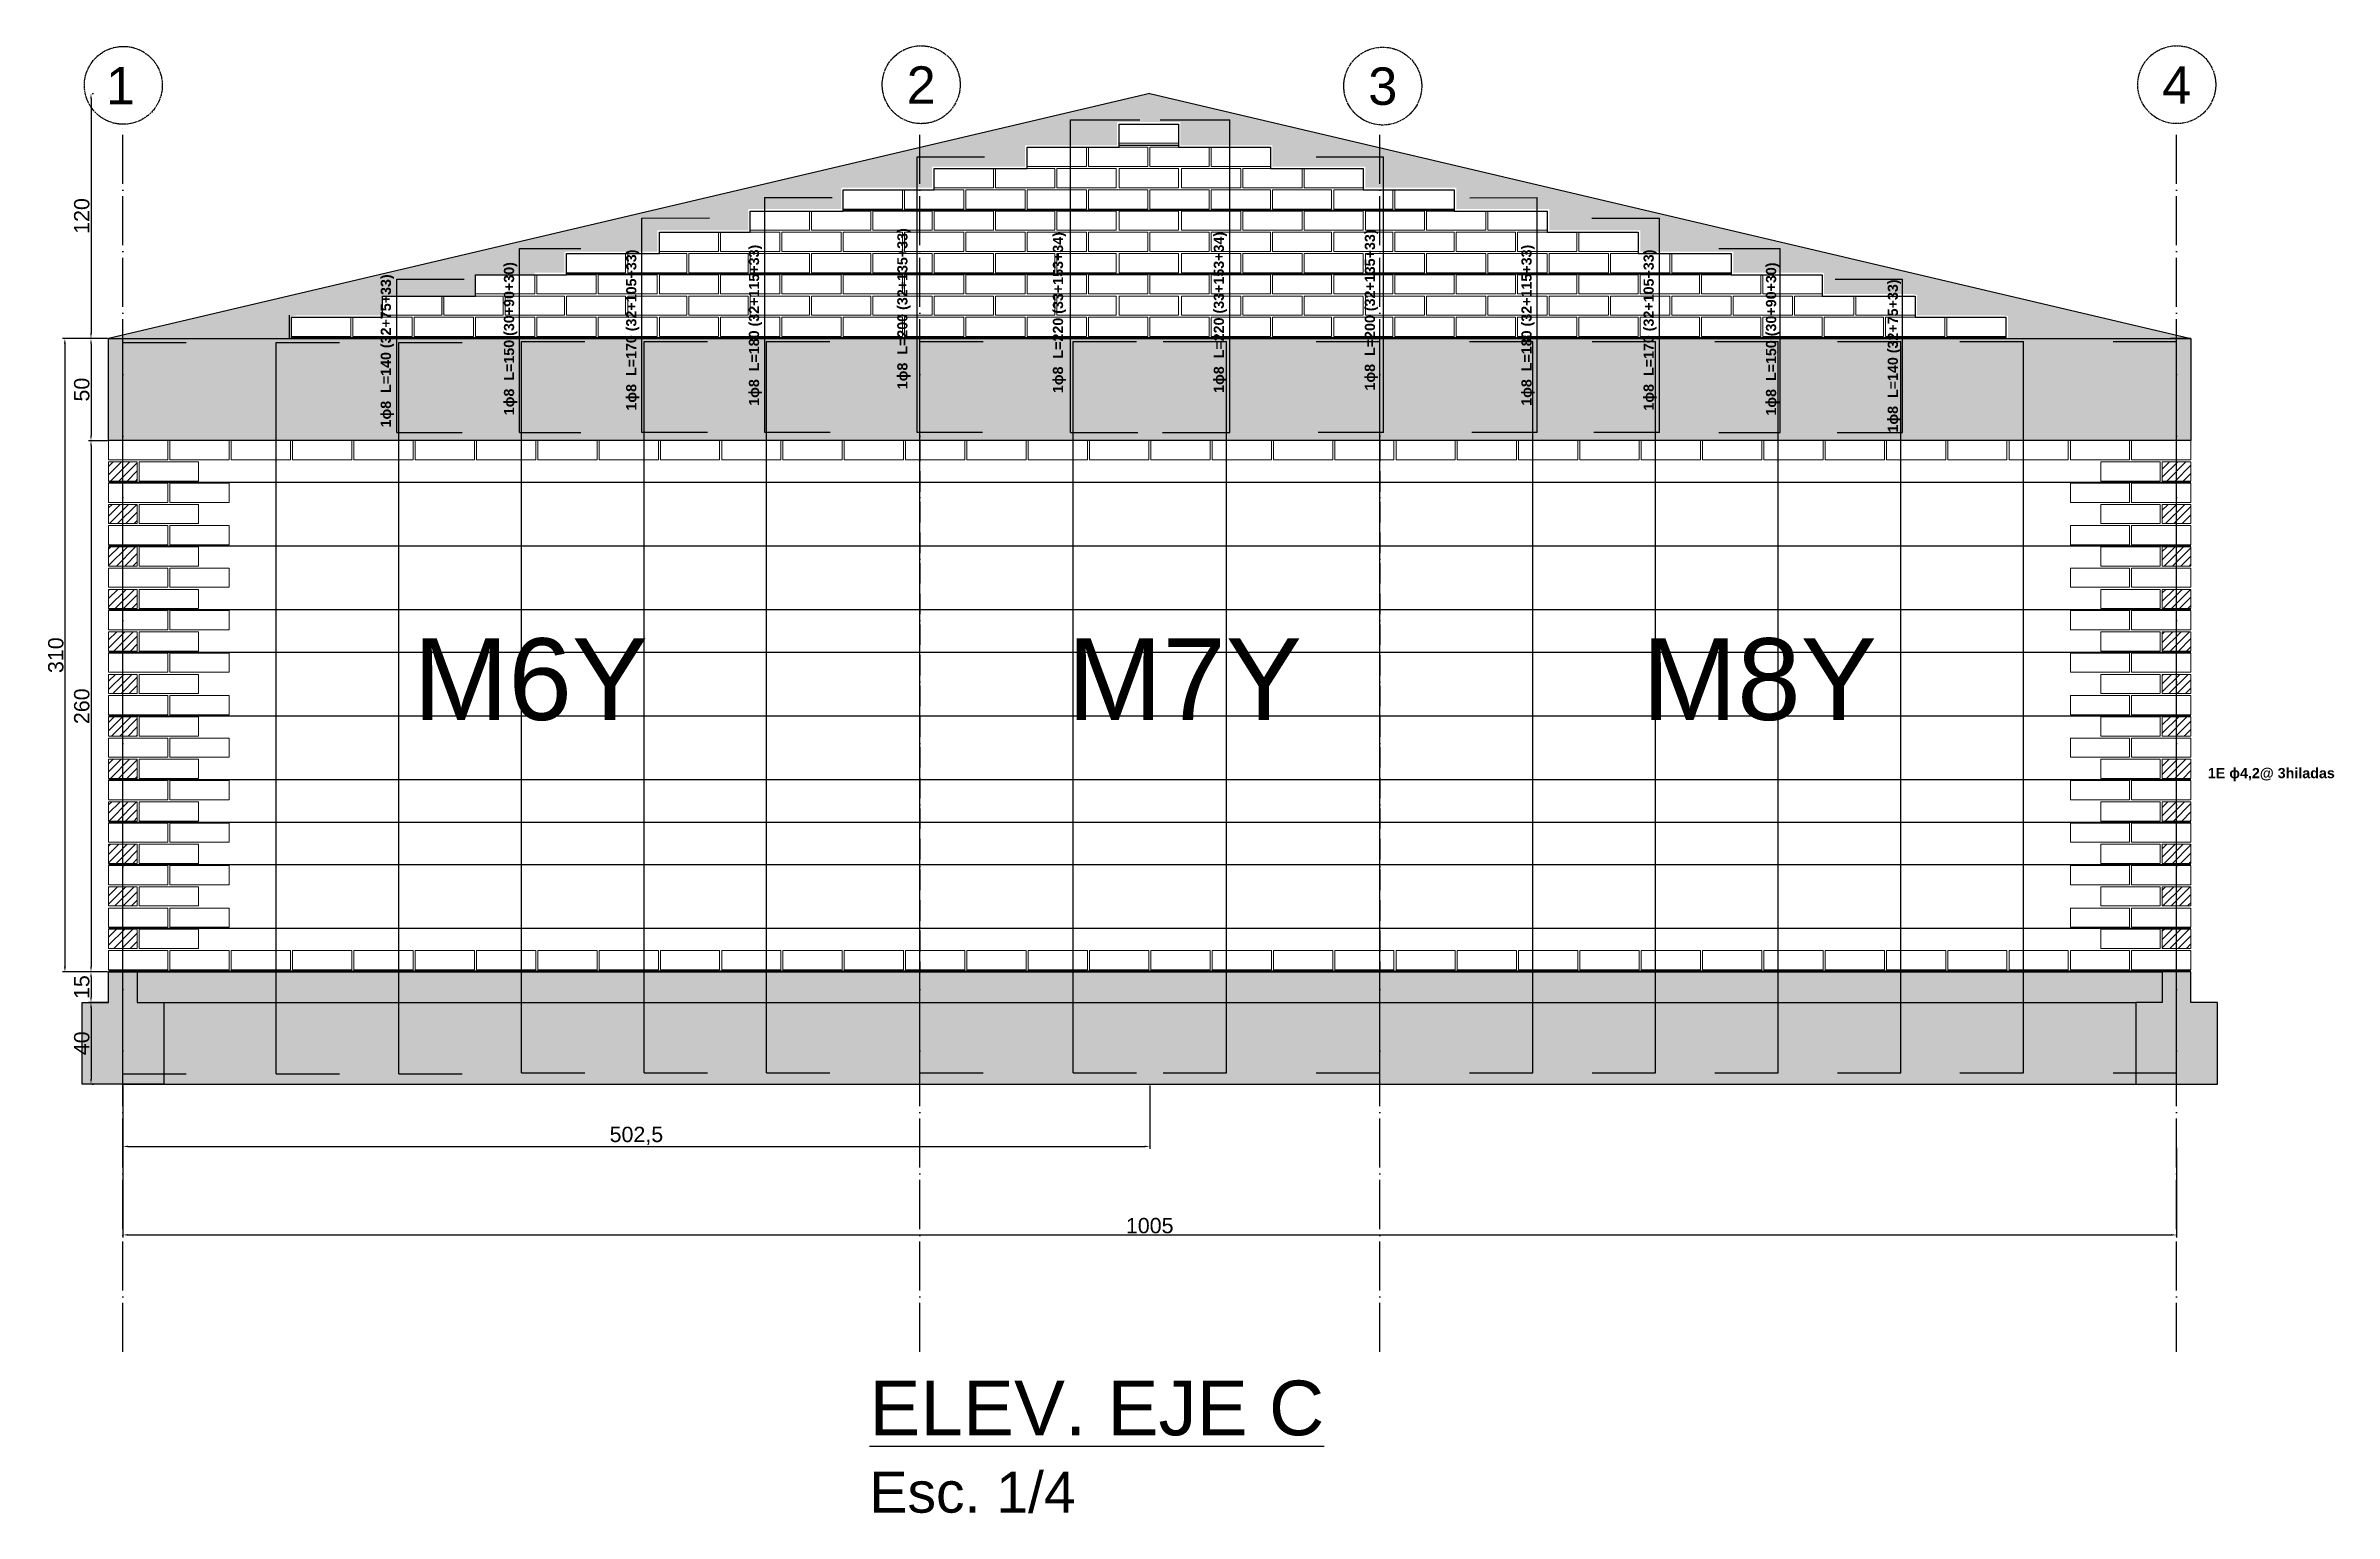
# Model space of a CAD drawing. Header units: centimetres. Extents: x 778 to 15841, y 1585 to 3584.
# Drawn here: x 10846 to 11966, y 2670 to 3388 of the extents above; entities that cross this region are included whole.
import ezdxf

# ---------------------------------------------------------------- set-up
doc = ezdxf.new("R2010")
doc.units = ezdxf.units.CM
doc.linetypes.add('ACAD_ISO04W100', pattern=[30, 24, -3, 0, -3])
doc.linetypes.add('TransientTextAxis', pattern=[0.3, 0.2, -0.1, 0, 0])
doc.layers.get('DEFPOINTS').update_dxf_attribs({"color": 250})
doc.layers.add('armadura horizotal', color=7, linetype='Continuous', lineweight=30, true_color=0xff9eff)
doc.layers.add('Ceramico 1.0', color=7, linetype='Continuous', lineweight=5, true_color=0xc73200)
doc.layers.add('armadura vertical', color=6, linetype='Continuous', lineweight=30)
for name, color, linetype in [('Cadena', 8, 'Continuous'), ('Cotas', 80, 'Continuous'), ('EJES', 8, 'Continuous'), ('Fundaciones', 251, 'Continuous'), ('Texto', 7, 'Continuous'), ('TEXTO-PIERS', 7, 'Continuous')]:
    doc.layers.add(name, color=color, linetype=linetype)
doc.styles.get("Standard").update_dxf_attribs({"font": 'arial.ttf'})
doc.dimstyles.new('ISO-25', dxfattribs={"dimtxt": 7.5, "dimasz": 2.5, "dimexe": 1.25, "dimexo": 0.625, "dimtad": 1, "dimtxsty": 'Standard', "dimcen": 2.5, "dimadec": 0, "dimazin": 0, "dimtfac": 1, "dimtmove": 0, "dimatfit": 3, "dimfxl": 1, "dimarcsym": 0})
pattern_1 = [(50, (5724.99, 47.862), (36.43693, -3.18782), [3.81, -41.91]), (355, (5724.99, 47.862), (-7.04868, 38.21137), [3.048, -33.52812]), (100.45144, (5728.026, 47.596), (29.38825, 35.02355), [3.238, -35.61805]), (46.1842, (5724.99, 58.02), (54.2158, -8.40847), [5.715, -62.865]), (96.6356, (5729.507, 57.32), (47.48083, 49.48522), [4.857, -53.4271]), (351.18415, (5724.99, 58.02), (47.48083, 49.48522), [4.572, -50.29195]), (21, (5730.07, 55.482), (30.32288, -20.45304), [3.81, -41.91]), (326, (5730.07, 55.482), (12.3604, 36.8376), [3.048, -33.528]), (71.45144, (5732.596, 53.778), (42.68328, 16.38455), [3.238, -35.61799]), (37.5, (5724.989, 47.862), (0.61772, 16.911008), [0, -33.1216, 0, -34.036, 0, -33.655]), (7.5, (5724.99, 47.862), (13.363933, 20.036115), [0, -19.4056, 0, -32.3596, 0, -12.827]), (327.5, (5713.661, 47.862), (27.11812, -1.14575), [0, -12.7, 0, -39.624, 0, -52.578]), (317.5, (5708.58, 47.862), (29.62584, 5.0853), [0, -16.51, 0, -26.3144, 0, -37.338])]

msp = doc.modelspace()

# ---------------------------------------------------------------- texts
at = {"layer": 'armadura horizotal', "insert": (11898.08, 3034.69), "char_height": 5, "attachment_point": 1}
msp.add_mtext_dynamic_manual_height_columns('\\pxqc;{\\fArial|b1|i0|c0|p34;1E ϕ4,2@ 3hiladas}', width=73.64638, gutter_width=12.5, heights=[0], dxfattribs=at)
at = {"layer": 'armadura vertical', "char_height": 5, "attachment_point": 1, "rotation": 90}
for s, insert in [('\\pxqc;{\\fArial|b1|i0|c0|p34;1ϕ8  L=200 (32+135+33)}', (11262.46, 3217.549)), ('\\pxqc;{\\fArial|b1|i0|c0|p34;1ϕ8  L=220 (33+153+34)}', (11338.602, 3215.659)), ('\\pxqc;{\\fArial|b1|i0|c0|p34;1ϕ8  L=220 (33+153+34)}', (11417.318, 3215.773)), ('\\pxqc;{\\fArial|b1|i0|c0|p34;1ϕ8  L=200 (32+135+33)}', (11491.259, 3216.937)), ('\\pxqc;{\\fArial|b1|i0|c0|p34;1ϕ8  L=150 (30+90+30)}', (11069.957, 3202.9)), ('\\pxqc;{\\fArial|b1|i0|c0|p34;1ϕ8  L=170 (32+105+33)}', (11129.783, 3207.101)), ('\\pxqc;{\\fArial|b1|i0|c0|p34;1ϕ8  L=180 (32+115+33)}', (11189.841, 3209.45)), ('\\pxqc;{\\fArial|b1|i0|c0|p34;1ϕ8  L=180 (32+115+33)}', (11567.906, 3209.449)), ('\\pxqc;{\\fArial|b1|i0|c0|p34;1ϕ8  L=170 (32+105+33)}', (11627.67, 3207.101)), ('\\pxqc;{\\fArial|b1|i0|c0|p34;1ϕ8  L=150 (30+90+30)}', (11687.565, 3202.714)), ('\\pxqc;{\\fArial|b1|i0|c0|p34;1ϕ8  L=140 (32+75+33)}', (11009.682, 3196.902)), ('\\pxqc;{\\fArial|b1|i0|c0|p34;1ϕ8  L=140 (32+75+33)}', (11747.164, 3194.413))]:
    msp.add_mtext_dynamic_manual_height_columns(s, width=83.91947, gutter_width=12.5, heights=[6.697], dxfattribs=dict(at, insert=insert))
at = {"layer": 'EJES', "char_height": 18.306, "width": 29.18604, "attachment_point": 5}
for s, insert in [('1', (10882.329, 3368.735, 0)), ('2', (11274.176, 3369.013, 0)), ('3', (11500.055, 3368.345, 0)), ('4', (11888.618, 3369.03, 0))]:
    msp.add_mtext(s, dxfattribs=dict(at, insert=insert))
at = {"layer": 'Texto', "insert": (11248.837, 2734.782), "char_height": 26.79303, "attachment_point": 1}
msp.add_mtext_dynamic_manual_height_columns('{\\LELEV. EJE C\\P\\H0.74646x;\\lEsc. 1/4}', width=381.64331, gutter_width=12.5, heights=[0], dxfattribs=at)
at = {"layer": 'TEXTO-PIERS'}
for s, p in [('M6Y', (11025.638, 3058.172)), ('M7Y', (11345.633, 3058.172)), ('M8Y', (11626.947, 3058.172))]:
    msp.add_text(s, height=40, dxfattribs=at).set_placement(p)

# ---------------------------------------------------------------- blocks, each defined once
blk = doc.blocks.new('*D134')
at = {"layer": 'Cotas', "color": 0, "lineweight": -2, "transparency": 16777216}
for p, q in [((10875.9, 3244.9), (10866.6, 3244.9)), ((10867.9, 3242.4), (10867.9, 3197.4)), ((10875.9, 3194.9), (10866.6, 3194.9))]:
    blk.add_line(p, q, dxfattribs=at)
at = {"layer": 'Cotas', "color": 0, "transparency": 16777216}
for points in [[(10867.5, 3242.4), (10868.3, 3242.4), (10867.9, 3244.9)], [(10867.5, 3197.4), (10868.3, 3197.4), (10867.9, 3194.9)]]:
    blk.add_solid(points, dxfattribs=at)
at = {"layer": 'DEFPOINTS', "color": 0, "transparency": 16777216}
for p in [(10876.5, 3244.9), (10867.9, 3194.9), (10876.5, 3194.9)]:
    blk.add_point(p, dxfattribs=at)
at = {"layer": 'Cotas', "color": 0, "transparency": 16777216, "insert": (10863.4, 3219.9), "char_height": 7.5, "attachment_point": 5, "rotation": 90}
blk.add_mtext('50', dxfattribs=at)
blk = doc.blocks.new('*D135')
at = {"layer": 'Cotas', "color": 0, "lineweight": -2, "transparency": 16777216}
for p, q in [((10875.9, 3194.9), (10866.6, 3194.9)), ((10867.9, 3192.4), (10867.9, 2937.4)), ((10875.9, 2934.9), (10866.6, 2934.9))]:
    blk.add_line(p, q, dxfattribs=at)
at = {"layer": 'Cotas', "color": 0, "transparency": 16777216}
for points in [[(10867.5, 3192.4), (10868.3, 3192.4), (10867.9, 3194.9)], [(10867.5, 2937.4), (10868.3, 2937.4), (10867.9, 2934.9)]]:
    blk.add_solid(points, dxfattribs=at)
at = {"layer": 'DEFPOINTS', "color": 0, "transparency": 16777216}
for p in [(10876.5, 3194.9), (10867.9, 2934.9), (10876.5, 2934.9)]:
    blk.add_point(p, dxfattribs=at)
at = {"layer": 'Cotas', "color": 0, "transparency": 16777216, "insert": (10863.4, 3064.9), "char_height": 7.5, "attachment_point": 5, "rotation": 90}
blk.add_mtext('260', dxfattribs=at)
blk = doc.blocks.new('*D136')
at = {"layer": 'Cotas', "color": 0, "lineweight": -2, "transparency": 16777216}
for p, q in [((10875.9, 2934.9), (10866.6, 2934.9)), ((10867.9, 2932.4), (10867.9, 2922.4)), ((10875.9, 2919.9), (10866.6, 2919.9))]:
    blk.add_line(p, q, dxfattribs=at)
at = {"layer": 'Cotas', "color": 0, "transparency": 16777216}
for points in [[(10867.5, 2932.4), (10868.3, 2932.4), (10867.9, 2934.9)], [(10867.5, 2922.4), (10868.3, 2922.4), (10867.9, 2919.9)]]:
    blk.add_solid(points, dxfattribs=at)
at = {"layer": 'DEFPOINTS', "color": 0, "transparency": 16777216}
for p in [(10876.5, 2934.9), (10867.9, 2919.9), (10876.5, 2919.9)]:
    blk.add_point(p, dxfattribs=at)
at = {"layer": 'Cotas', "color": 0, "transparency": 16777216, "insert": (10863.4, 2927.4), "char_height": 7.5, "attachment_point": 5, "rotation": 90}
blk.add_mtext('15', dxfattribs=at)
blk = doc.blocks.new('*D137')
at = {"layer": 'Cotas', "color": 0, "lineweight": -2, "transparency": 16777216}
for p, q in [((10867.9, 2917.4), (10867.9, 2882.4)), ((10868.5, 2919.9), (10869.1, 2919.9)), ((10868.5, 2879.9), (10869.1, 2879.9))]:
    blk.add_line(p, q, dxfattribs=at)
at = {"layer": 'Cotas', "color": 0, "transparency": 16777216}
for points in [[(10867.5, 2917.4), (10868.3, 2917.4), (10867.9, 2919.9)], [(10867.5, 2882.4), (10868.3, 2882.4), (10867.9, 2879.9)]]:
    blk.add_solid(points, dxfattribs=at)
at = {"layer": 'DEFPOINTS', "color": 0, "transparency": 16777216}
for p in [(10867.9, 2919.9), (10867.9, 2879.9), (10867.9, 2879.9)]:
    blk.add_point(p, dxfattribs=at)
at = {"layer": 'Cotas', "color": 0, "transparency": 16777216, "insert": (10863.4, 2899.9), "char_height": 7.5, "attachment_point": 5, "rotation": 90}
blk.add_mtext('40', dxfattribs=at)
blk = doc.blocks.new('*D138')
at = {"layer": 'Cotas', "color": 0, "lineweight": -2, "transparency": 16777216}
for p, q in [((10867.3, 3244.9), (10853.9, 3244.9)), ((10855.1, 3242.4), (10855.1, 2937.4)), ((10867.3, 2934.9), (10853.9, 2934.9))]:
    blk.add_line(p, q, dxfattribs=at)
at = {"layer": 'Cotas', "color": 0, "transparency": 16777216}
for points in [[(10854.7, 3242.4), (10855.6, 3242.4), (10855.1, 3244.9)], [(10854.7, 2937.4), (10855.6, 2937.4), (10855.1, 2934.9)]]:
    blk.add_solid(points, dxfattribs=at)
at = {"layer": 'DEFPOINTS', "color": 0, "transparency": 16777216}
for p in [(10867.9, 3244.9), (10855.1, 2934.9), (10867.9, 2934.9)]:
    blk.add_point(p, dxfattribs=at)
at = {"layer": 'Cotas', "color": 0, "transparency": 16777216, "insert": (10850.7, 3089.9), "char_height": 7.5, "attachment_point": 5, "rotation": 90}
blk.add_mtext('310', dxfattribs=at)
blk = doc.blocks.new('*D139')
at = {"layer": 'Cotas', "color": 0, "lineweight": -2, "transparency": 16777216}
for p, q in [((10867.9, 3362.4), (10867.9, 3247.4)), ((10868.5, 3364.9), (10869.1, 3364.9)), ((10875.9, 3244.9), (10866.6, 3244.9))]:
    blk.add_line(p, q, dxfattribs=at)
at = {"layer": 'Cotas', "color": 0, "transparency": 16777216}
for points in [[(10867.5, 3362.4), (10868.3, 3362.4), (10867.9, 3364.9)], [(10867.5, 3247.4), (10868.3, 3247.4), (10867.9, 3244.9)]]:
    blk.add_solid(points, dxfattribs=at)
at = {"layer": 'DEFPOINTS', "color": 0, "transparency": 16777216}
for p in [(10867.9, 3364.9), (10867.9, 3244.9), (10876.5, 3244.9)]:
    blk.add_point(p, dxfattribs=at)
at = {"layer": 'Cotas', "color": 0, "transparency": 16777216, "insert": (10863.4, 3304.9), "char_height": 7.5, "attachment_point": 5, "rotation": 90}
blk.add_mtext('120', dxfattribs=at)
blk = doc.blocks.new('*D140')
at = {"layer": 'Cotas', "color": 0, "lineweight": -2, "transparency": 16777216}
for p, q in [((10883.5, 2879.3), (10883.5, 2848.2)), ((11386, 2879.3), (11386, 2848.2)), ((10886, 2849.4), (11383.5, 2849.4))]:
    blk.add_line(p, q, dxfattribs=at)
at = {"layer": 'Cotas', "color": 0, "transparency": 16777216}
for points in [[(10886, 2849.8), (10886, 2849), (10883.5, 2849.4)], [(11383.5, 2849.8), (11383.5, 2849), (11386, 2849.4)]]:
    blk.add_solid(points, dxfattribs=at)
at = {"layer": 'DEFPOINTS', "color": 0, "transparency": 16777216}
for p in [(10883.5, 2879.9), (11386, 2879.9), (11386, 2849.4)]:
    blk.add_point(p, dxfattribs=at)
at = {"layer": 'Cotas', "color": 0, "transparency": 16777216, "insert": (11134.8, 2854.6), "char_height": 7.5, "attachment_point": 5}
blk.add_mtext('502,5', dxfattribs=at)
blk = doc.blocks.new('*D141')
at = {"layer": 'Cotas', "color": 0, "lineweight": -2, "transparency": 16777216}
for p, q in [((10883.5, 2848.8), (10883.5, 2804.8)), ((11888.5, 2848.8), (11888.5, 2804.8)), ((10886, 2806.1), (11886, 2806.1))]:
    blk.add_line(p, q, dxfattribs=at)
at = {"layer": 'Cotas', "color": 0, "transparency": 16777216}
for points in [[(10886, 2806.5), (10886, 2805.7), (10883.5, 2806.1)], [(11886, 2806.5), (11886, 2805.7), (11888.5, 2806.1)]]:
    blk.add_solid(points, dxfattribs=at)
at = {"layer": 'DEFPOINTS', "color": 0, "transparency": 16777216}
for p in [(10883.5, 2849.4), (11888.5, 2849.4), (11888.5, 2806.1)]:
    blk.add_point(p, dxfattribs=at)
at = {"layer": 'Cotas', "color": 0, "transparency": 16777216, "insert": (11386, 2810.6), "char_height": 7.5, "attachment_point": 5}
blk.add_mtext('1005', dxfattribs=at)

# ---------------------------------------------------------------- dimensions: what is measured, and where the dimension line sits
at = {"layer": 'Cotas'}
for base, p1, p2, picture, middle in [((10867.89, 3244.917), (10867.89, 3364.917), (10876.541, 3244.917), '*D139', (10863.436, 3304.917)), ((10855.143, 2934.917), (10867.89, 3244.917), (10867.89, 2934.917), '*D138', (10850.686, 3089.917)), ((10867.89, 3194.917), (10876.541, 3244.917), (10876.541, 3194.917), '*D134', (10863.436, 3219.917)), ((10867.89, 2934.917), (10876.541, 3194.917), (10876.541, 2934.917), '*D135', (10863.436, 3064.917)), ((10867.89, 2919.917), (10876.541, 2934.917), (10876.541, 2919.917), '*D136', (10863.436, 2927.417)), ((10867.89, 2879.917), (10867.89, 2919.917), (10867.89, 2879.917), '*D137', (10863.436, 2899.917))]:
    dim = msp.add_linear_dim(base=base, p1=p1, p2=p2, angle=90, dimstyle='ISO-25', dxfattribs=at)
    dim.commit()
    dim.dimension.update_dxf_attribs({"geometry": picture, "text_midpoint": middle})
for base, p1, p2, picture, middle in [((11386.041, 2849.424), (10883.541, 2879.917), (11386.041, 2879.917), '*D140', (11134.791, 2854.556)), ((11888.541, 2806.099), (10883.541, 2849.424), (11888.541, 2849.424), '*D141', (11386.041, 2810.554))]:
    dim = msp.add_linear_dim(base=base, p1=p1, p2=p2, dimstyle='ISO-25', dxfattribs=at)
    dim.commit()
    dim.dimension.update_dxf_attribs({"geometry": picture, "text_midpoint": middle})

# ---------------------------------------------------------------- hatches: boundary and pattern name
at = {"layer": 'Cadena'}
h = msp.add_hatch(dxfattribs=at)
h.set_pattern_fill('AR-CONC', color=256, scale=0.2)
h.set_pattern_definition(pattern_1)
h.paths.add_polyline_path([(11386.041, 3354.643), (11851.921, 3244.917), (11895.541, 3244.917), (11386.041, 3364.917), (10876.541, 3244.917), (10886.541, 3244.917), (10920.161, 3244.917)])
h = msp.add_hatch(dxfattribs=at)
h.set_pattern_fill('AR-CONC', color=256, scale=0.2)
h.paths.add_polyline_path([(10965.041, 3256.317), (10966.041, 3256.317), (10980.541, 3256.317), (10995.041, 3256.317), (10996.041, 3256.317), (11010.541, 3256.317), (11010.541, 3265.717), (11039.541, 3265.717), (11039.541, 3256.317), (11040.541, 3256.317), (11040.541, 3265.717), (11056.041, 3265.717), (11056.041, 3276.117), (11085.041, 3276.117), (11085.041, 3277.117), (11086.041, 3277.117), (11099.541, 3277.117), (11099.541, 3277.117), (11099.541, 3281.668), (11099.541, 3286.517), (11099.541, 3287.517), (11100.541, 3287.517), (11115.041, 3287.517), (11129.541, 3287.517), (11130.541, 3287.517), (11145.041, 3287.517), (11145.041, 3292.068), (11145.041, 3296.917), (11145.041, 3297.917), (11146.041, 3297.917), (11160.541, 3297.917), (11175.041, 3297.917), (11176.041, 3297.917), (11189.541, 3297.917), (11189.541, 3302.468), (11189.541, 3307.317), (11189.541, 3308.317), (11190.541, 3308.317), (11205.041, 3308.317), (11219.541, 3308.317), (11220.541, 3308.317), (11235.041, 3308.317), (11235.041, 3308.317), (11235.041, 3312.868), (11235.041, 3317.717), (11235.041, 3318.717), (11236.041, 3318.717), (11250.541, 3318.717), (11265.041, 3318.717), (11265.041, 3318.717), (11266.041, 3318.717), (11273.541, 3318.717), (11273.541, 3338.42), (10876.541, 3244.917), (10965.041, 3244.917)])
h.paths.add_polyline_path([(11325.041, 3333.668), (11325.041, 3338.517), (11325.041, 3339.517), (11326.041, 3339.517), (11340.541, 3339.517), (11355.041, 3339.517), (11355.041, 3339.517), (11356.041, 3339.517), (11370.041, 3339.517), (11370.041, 3340.517), (11370.041, 3345.068), (11370.041, 3349.917), (11370.041, 3350.917), (11371.041, 3350.917), (11385.541, 3350.917), (11400.041, 3350.917), (11401.041, 3350.917), (11401.041, 3349.917), (11401.041, 3345.217), (11401.041, 3340.517), (11401.041, 3339.517), (11415.041, 3339.517), (11416.041, 3339.517), (11430.541, 3339.517), (11445.041, 3339.517), (11446.041, 3339.517), (11446.041, 3338.517), (11446.041, 3333.668), (11446.041, 3329.117), (11460.541, 3329.117), (11461.541, 3329.117), (11476.041, 3329.117), (11490.541, 3329.117), (11491.541, 3329.117), (11491.541, 3328.117), (11491.541, 3323.268), (11491.541, 3318.717), (11498.541, 3318.717), (11498.541, 3338.42), (11386.041, 3364.917), (11273.541, 3338.42), (11273.541, 3318.717), (11279.541, 3318.717), (11279.541, 3318.717), (11279.541, 3323.268), (11279.541, 3328.117), (11279.541, 3329.117), (11280.541, 3329.117), (11295.041, 3329.117), (11309.541, 3329.117), (11310.541, 3329.117), (11325.041, 3329.117)])
h.paths.add_polyline_path([(11498.541, 3338.42), (11498.541, 3318.717), (11505.041, 3318.717), (11506.041, 3318.717), (11520.541, 3318.717), (11535.041, 3318.717), (11536.041, 3318.717), (11536.041, 3317.717), (11536.041, 3312.868), (11536.041, 3308.317), (11550.541, 3308.317), (11551.541, 3308.317), (11566.041, 3308.317), (11580.541, 3308.317), (11581.541, 3308.317), (11581.541, 3307.317), (11581.541, 3302.468), (11581.541, 3297.917), (11595.041, 3297.917), (11596.041, 3297.917), (11610.542, 3297.917), (11625.042, 3297.917), (11626.042, 3297.917), (11626.042, 3296.917), (11626.042, 3292.068), (11626.042, 3287.517), (11640.541, 3287.517), (11641.541, 3287.517), (11656.041, 3287.517), (11670.541, 3287.517), (11671.541, 3287.517), (11671.541, 3286.517), (11671.541, 3281.668), (11671.541, 3277.117), (11685.041, 3277.117), (11686.042, 3277.117), (11700.542, 3277.117), (11715.042, 3277.117), (11716.042, 3277.117), (11716.042, 3276.117), (11716.042, 3271.268), (11716.042, 3266.717), (11716.042, 3266.717), (11730.542, 3266.717), (11730.542, 3266.717), (11731.542, 3266.717), (11746.042, 3266.717), (11760.542, 3266.717), (11761.542, 3266.717), (11761.542, 3265.717), (11761.542, 3260.868), (11761.542, 3256.317), (11775.042, 3256.317), (11776.042, 3256.317), (11790.542, 3256.317), (11805.042, 3256.317), (11806.042, 3256.317), (11806.042, 3255.317), (11806.042, 3250.468), (11806.042, 3245.917), (11806.042, 3244.917), (11895.541, 3244.917)])
h = msp.add_hatch(dxfattribs=at)
h.set_pattern_fill('AR-CONC', color=256, scale=0.2)
h.set_pattern_definition(pattern_1)
h.paths.add_polyline_path([(11895.541, 3244.917), (10876.541, 3244.917), (10876.541, 3194.917), (10892.041, 3194.917), (10892.041, 3194.917), (10921.041, 3194.917), (10922.041, 3194.917), (10922.041, 3194.917), (10951.041, 3194.917), (11895.541, 3194.917)])
at = {"layer": 'Ceramico 1.0'}
h = msp.add_hatch(dxfattribs=at)
h.set_pattern_fill('ANSI31', color=256, scale=0.9)
h.paths.add_polyline_path([(10890.541, 3184.517), (10876.541, 3184.517), (10876.541, 3175.117), (10890.541, 3175.117)])
h.paths.add_polyline_path([(10890.541, 3163.717), (10876.541, 3163.717), (10876.541, 3154.317), (10876.541, 3154.317), (10890.541, 3154.317)])
h.paths.add_polyline_path([(10890.541, 3142.917), (10876.541, 3142.917), (10876.541, 3133.517), (10890.541, 3133.517)])
h.paths.add_polyline_path([(10890.541, 3122.117), (10876.541, 3122.117), (10876.541, 3112.717), (10890.541, 3112.717)])
h.paths.add_polyline_path([(10890.541, 3101.317), (10876.541, 3101.317), (10876.541, 3091.917), (10890.541, 3091.917)])
h.paths.add_polyline_path([(10890.541, 3080.517), (10876.541, 3080.517), (10876.541, 3071.117), (10890.541, 3071.117)])
h.paths.add_polyline_path([(10890.541, 3059.717), (10876.541, 3059.717), (10876.541, 3050.317), (10890.541, 3050.317)])
h.paths.add_polyline_path([(10890.541, 3038.917), (10876.541, 3038.917), (10876.541, 3029.517), (10890.541, 3029.517)])
h.paths.add_polyline_path([(10890.541, 3018.117), (10876.541, 3018.117), (10876.541, 3008.717), (10890.541, 3008.717)])
h.paths.add_polyline_path([(10890.541, 2997.317), (10876.541, 2997.317), (10876.541, 2987.917), (10890.541, 2987.917)])
h.paths.add_polyline_path([(10890.541, 2976.517), (10876.541, 2976.517), (10876.541, 2967.117), (10890.541, 2967.117)])
h.paths.add_polyline_path([(10890.541, 2955.717), (10876.541, 2955.717), (10876.541, 2946.317), (10890.541, 2946.317)])
h = msp.add_hatch(dxfattribs=at)
h.set_pattern_fill('ANSI31', color=256, scale=0.9)
h.paths.add_polyline_path([(11895.541, 3184.517), (11881.541, 3184.517), (11881.541, 3175.117), (11895.541, 3175.117)])
h.paths.add_polyline_path([(11895.541, 3163.717), (11881.541, 3163.717), (11881.541, 3154.317), (11895.541, 3154.317)])
h.paths.add_polyline_path([(11895.541, 3142.917), (11881.541, 3142.917), (11881.541, 3133.517), (11895.541, 3133.517)])
h.paths.add_polyline_path([(11895.541, 3122.117), (11881.541, 3122.117), (11881.541, 3112.717), (11895.541, 3112.717)])
h.paths.add_polyline_path([(11895.541, 3101.317), (11881.541, 3101.317), (11881.541, 3091.917), (11895.541, 3091.917)])
h.paths.add_polyline_path([(11895.541, 3080.517), (11881.541, 3080.517), (11881.541, 3071.117), (11895.541, 3071.117)])
h.paths.add_polyline_path([(11895.541, 3059.717), (11881.541, 3059.717), (11881.541, 3050.317), (11895.541, 3050.317)])
h.paths.add_polyline_path([(11895.541, 3038.917), (11881.541, 3038.917), (11881.541, 3029.517), (11895.541, 3029.517)])
h.paths.add_polyline_path([(11895.541, 3018.117), (11881.541, 3018.117), (11881.541, 3008.717), (11895.541, 3008.717)])
h.paths.add_polyline_path([(11895.541, 2997.317), (11881.541, 2997.317), (11881.541, 2987.917), (11895.541, 2987.917)])
h.paths.add_polyline_path([(11895.541, 2976.517), (11881.541, 2976.517), (11881.541, 2967.117), (11895.541, 2967.117)])
h.paths.add_polyline_path([(11895.541, 2955.717), (11881.541, 2955.717), (11881.541, 2946.317), (11895.541, 2946.317)])
at = {"layer": 'Fundaciones'}
h = msp.add_hatch(dxfattribs=at)
h.set_pattern_fill('AR-CONC', color=256, scale=0.2)
h.set_pattern_definition(pattern_1)
h.paths.add_polyline_path([(11868.541, 2919.917), (10903.541, 2919.917), (10903.541, 2879.917), (11868.541, 2879.917)])
h.paths.add_polyline_path([(10903.541, 2919.917), (10890.541, 2919.917), (10890.541, 2934.917), (10876.541, 2934.917), (10876.541, 2919.917), (10863.541, 2919.917), (10863.541, 2879.917), (10883.541, 2879.917), (10903.541, 2879.917)])
h.paths.add_polyline_path([(11908.541, 2919.917), (11895.541, 2919.917), (11895.541, 2934.917), (11881.541, 2934.917), (11881.541, 2919.917), (11868.541, 2919.917), (11868.541, 2879.917), (11888.541, 2879.917), (11908.541, 2879.917)])
h.paths.add_polyline_path([(11881.541, 2934.917), (10890.541, 2934.917), (10890.541, 2919.917), (10903.541, 2919.917), (11868.541, 2919.917), (11881.541, 2919.917)])

# ---------------------------------------------------------------- linework, layer by layer
at = {"layer": 'armadura horizotal'}
for p, q in [((11371.041, 3339.517), (11400.041, 3339.517)), ((11236.041, 3307.817), (11535.041, 3307.817)), ((11100.541, 3276.617), (11670.541, 3276.617)), ((10966.041, 3245.417), (11805.042, 3245.417)), ((10876.541, 3174.617), (11895.541, 3174.63)), ((10876.541, 3143.417), (11895.541, 3143.43)), ((10876.541, 3112.217), (11895.541, 3112.23)), ((10876.541, 3091.417), (11895.541, 3091.43)), ((10876.541, 3060.217), (11895.541, 3060.23)), ((10876.541, 3029.017), (11895.541, 3029.03)), ((10876.541, 3008.217), (11895.541, 3008.23)), ((10876.541, 2987.417), (11895.541, 2987.43)), ((10876.541, 2956.217), (11895.541, 2956.23)), ((10876.541, 2935.417), (11895.541, 2935.43))]:
    msp.add_line(p, q, dxfattribs=at)
at = {"layer": 'armadura vertical'}
for p, q in [((11347.174, 3198.917), (11347.174, 3351.917)), ((11347.174, 3351.917), (11381.174, 3351.917)), ((11391.193, 3351.917), (11425.193, 3351.917)), ((11425.193, 3198.917), (11425.193, 3351.917)), ((11272.173, 3198.917), (11272.173, 3333.917)), ((11272.173, 3333.917), (11305.173, 3333.917)), ((11467.456, 3333.917), (11500.456, 3333.917)), ((11500.456, 3198.917), (11500.456, 3333.917)), ((11137.541, 3303.917), (11170.541, 3304.037)), ((11137.541, 3198.917), (11137.541, 3303.917)), ((11197.535, 3313.917), (11230.535, 3313.992)), ((11197.628, 3198.917), (11197.628, 3313.917)), ((11542.601, 3313.841), (11575.601, 3313.916)), ((11575.694, 3198.916), (11575.694, 3313.916)), ((11602.428, 3303.797), (11635.428, 3303.917)), ((11635.428, 3198.917), (11635.428, 3303.917)), ((11077.541, 3198.917), (11077.541, 3288.917)), ((11077.541, 3288.917), (11107.541, 3288.917)), ((11664.472, 3288.917), (11694.472, 3288.917)), ((11694.472, 3198.917), (11694.472, 3288.917)), ((11017.541, 3198.917), (11017.541, 3273.917)), ((11017.541, 3273.917), (11050.541, 3273.917)), ((11721.483, 3273.917), (11754.483, 3273.917)), ((11754.483, 3198.917), (11754.483, 3273.917)), ((10883.541, 2884.917), (10883.541, 3242.917)), ((10883.541, 3242.917), (10914.541, 3242.917)), ((10958.541, 2884.917), (10958.541, 3242.917)), ((10958.541, 3242.917), (10989.541, 3242.917)), ((11018.541, 2884.917), (11018.541, 3242.917)), ((11018.541, 3242.917), (11049.541, 3242.917)), ((11078.541, 2885.499), (11078.541, 3243.499)), ((11078.541, 3243.499), (11109.541, 3243.499)), ((11138.541, 2885.499), (11138.541, 3243.499)), ((11138.541, 3243.499), (11169.541, 3243.499)), ((11198.541, 2885.499), (11198.541, 3243.499)), ((11198.541, 3243.499), (11229.541, 3243.499)), ((11273.541, 2885.499), (11273.541, 3243.499)), ((11273.541, 3243.499), (11304.541, 3243.499)), ((11348.541, 2885.499), (11348.541, 3243.499)), ((11348.541, 3243.499), (11379.541, 3243.499)), ((11392.541, 3243.499), (11423.541, 3243.499)), ((11423.541, 2885.499), (11423.541, 3243.499)), ((11467.541, 3243.499), (11498.541, 3243.499)), ((11498.541, 2885.499), (11498.541, 3243.499)), ((11542.541, 3243.499), (11573.541, 3243.499)), ((11573.541, 2885.499), (11573.541, 3243.499)), ((11602.541, 3243.499), (11633.541, 3243.499)), ((11633.541, 2885.499), (11633.541, 3243.499)), ((11662.541, 3243.499), (11693.541, 3243.499)), ((11693.541, 2885.499), (11693.541, 3243.499)), ((11722.541, 3243.499), (11753.541, 3243.499)), ((11753.541, 2885.499), (11753.541, 3243.499)), ((11782.541, 3243.499), (11813.541, 3243.499)), ((11813.541, 2885.499), (11813.541, 3243.499)), ((11857.541, 3243.499), (11888.541, 3243.499)), ((11888.541, 2885.499), (11888.541, 3243.499)), ((11017.541, 3198.917), (11049.541, 3198.917)), ((11077.541, 3198.917), (11107.541, 3198.917)), ((11169.541, 3198.917), (11137.541, 3198.917)), ((11229.628, 3198.908), (11197.628, 3198.917)), ((11304.173, 3198.917), (11272.173, 3198.917)), ((11347.174, 3198.917), (11380.174, 3198.917)), ((11392.193, 3198.917), (11425.193, 3198.917)), ((11500.456, 3198.917), (11468.456, 3198.917)), ((11575.694, 3198.908), (11543.694, 3198.916)), ((11635.428, 3198.917), (11603.428, 3198.917)), ((11664.472, 3198.917), (11694.472, 3198.917)), ((11722.483, 3198.917), (11754.483, 3198.917)), ((10883.541, 2884.917), (10914.541, 2884.917)), ((10958.541, 2884.917), (10989.541, 2884.917)), ((11018.541, 2884.917), (11049.541, 2884.917)), ((11078.541, 2885.499), (11109.541, 2885.499)), ((11138.541, 2885.499), (11169.541, 2885.499)), ((11198.541, 2885.499), (11229.541, 2885.499)), ((11273.541, 2885.499), (11304.541, 2885.499)), ((11348.541, 2885.499), (11379.541, 2885.499)), ((11392.541, 2885.499), (11423.541, 2885.499)), ((11467.541, 2885.499), (11498.541, 2885.499)), ((11542.541, 2885.499), (11573.541, 2885.499)), ((11602.541, 2885.499), (11633.541, 2885.499)), ((11662.541, 2885.499), (11693.541, 2885.499)), ((11722.541, 2885.499), (11753.541, 2885.499)), ((11782.541, 2885.499), (11813.541, 2885.499)), ((11857.541, 2885.499), (11888.541, 2885.499))]:
    msp.add_line(p, q, dxfattribs=at)
at = {"layer": 'Cadena'}
for p, q in [((11386.041, 3364.917), (10876.541, 3244.917)), ((11386.041, 3364.917), (11895.541, 3244.917)), ((11371.041, 3338.517), (11371.041, 3349.917)), ((11371.041, 3349.917), (11400.041, 3349.917)), ((11400.041, 3349.917), (11400.041, 3338.517)), ((11326.041, 3328.117), (11326.041, 3338.517)), ((11326.041, 3338.517), (11371.041, 3338.517)), ((11400.041, 3338.517), (11445.041, 3338.517)), ((11445.041, 3338.517), (11445.041, 3328.117)), ((11280.541, 3317.717), (11280.541, 3328.117)), ((11280.541, 3328.117), (11326.041, 3328.117)), ((11445.041, 3328.117), (11490.541, 3328.117)), ((11490.541, 3328.117), (11490.541, 3317.717)), ((11236.041, 3307.317), (11236.041, 3317.717)), ((11236.041, 3317.717), (11280.541, 3317.717)), ((11490.541, 3317.717), (11535.041, 3317.717)), ((11535.041, 3317.717), (11535.041, 3307.317)), ((11190.541, 3296.917), (11190.541, 3307.317)), ((11190.541, 3307.317), (11236.041, 3307.317)), ((11535.041, 3307.317), (11580.541, 3307.317)), ((11580.541, 3307.317), (11580.541, 3296.917)), ((11146.041, 3286.517), (11146.041, 3296.917)), ((11146.041, 3296.917), (11190.541, 3296.917)), ((11580.541, 3296.917), (11625.042, 3296.917)), ((11625.042, 3296.917), (11625.042, 3286.517)), ((11100.541, 3276.117), (11100.541, 3286.517)), ((11100.541, 3286.517), (11146.041, 3286.517)), ((11625.042, 3286.517), (11670.541, 3286.517)), ((11670.541, 3286.517), (11670.541, 3276.117)), ((11056.041, 3265.717), (11056.041, 3276.117)), ((11056.041, 3276.117), (11100.541, 3276.117)), ((11670.541, 3276.117), (11715.042, 3276.117)), ((11715.042, 3276.117), (11715.042, 3265.717)), ((11010.541, 3255.317), (11010.541, 3265.717)), ((11010.541, 3265.717), (11056.041, 3265.717)), ((11715.042, 3265.717), (11760.542, 3265.717)), ((11760.542, 3265.717), (11760.542, 3255.317)), ((10965.041, 3244.917), (10965.041, 3256.317)), ((10966.041, 3244.917), (10966.041, 3255.317)), ((10966.041, 3255.317), (11010.541, 3255.317)), ((11760.542, 3255.317), (11805.042, 3255.317)), ((11805.042, 3255.317), (11805.042, 3244.917)), ((10876.541, 3194.917), (10876.541, 3244.917)), ((10876.541, 3244.917), (11895.541, 3244.917)), ((10876.541, 3244.917), (11386.041, 3244.917)), ((10876.541, 3244.917), (10886.541, 3244.917)), ((11895.541, 3244.917), (11885.541, 3244.917)), ((11895.541, 3244.917), (11895.541, 3194.917)), ((11895.541, 3194.917), (10876.541, 3194.917))]:
    msp.add_line(p, q, dxfattribs=at)
at = {"layer": 'Ceramico 1.0'}
for points in [[(11400.041, 3349.917), (11400.041, 3340.517), (11371.041, 3340.517), (11371.041, 3349.917)], [(11355.041, 3338.517), (11355.041, 3329.117), (11326.041, 3329.117), (11326.041, 3338.517)], [(11385.041, 3338.517), (11385.041, 3329.117), (11356.041, 3329.117), (11356.041, 3338.517)], [(11386.041, 3338.517), (11386.041, 3329.117), (11415.041, 3329.117), (11415.041, 3338.517)], [(11416.041, 3338.517), (11416.041, 3329.117), (11445.041, 3329.117), (11445.041, 3338.517)], [(11309.541, 3328.117), (11309.541, 3318.717), (11280.541, 3318.717), (11280.541, 3328.117)], [(11339.541, 3328.117), (11339.541, 3318.717), (11310.541, 3318.717), (11310.541, 3328.117)], [(11369.541, 3328.117), (11369.541, 3318.717), (11340.541, 3318.717), (11340.541, 3328.117)], [(11400.041, 3328.117), (11400.041, 3318.717), (11371.041, 3318.717), (11371.041, 3328.117)], [(11401.541, 3328.117), (11401.541, 3318.717), (11430.541, 3318.717), (11430.541, 3328.117)], [(11431.541, 3328.117), (11431.541, 3318.717), (11460.541, 3318.717), (11460.541, 3328.117)], [(11461.541, 3328.117), (11461.541, 3318.717), (11490.541, 3318.717), (11490.541, 3328.117)], [(11265.041, 3317.717), (11265.041, 3308.317), (11236.041, 3308.317), (11236.041, 3317.717)], [(11295.041, 3317.717), (11295.041, 3308.317), (11266.041, 3308.317), (11266.041, 3317.717)], [(11325.041, 3317.717), (11325.041, 3308.317), (11296.041, 3308.317), (11296.041, 3317.717)], [(11355.041, 3317.717), (11355.041, 3308.317), (11326.041, 3308.317), (11326.041, 3317.717)], [(11385.041, 3317.717), (11385.041, 3308.317), (11356.041, 3308.317), (11356.041, 3317.717)], [(11386.041, 3317.717), (11386.041, 3308.317), (11415.041, 3308.317), (11415.041, 3317.717)], [(11416.041, 3317.717), (11416.041, 3308.317), (11445.041, 3308.317), (11445.041, 3317.717)], [(11446.041, 3317.717), (11446.041, 3308.317), (11475.041, 3308.317), (11475.041, 3317.717)], [(11476.041, 3317.717), (11476.041, 3308.317), (11505.041, 3308.317), (11505.041, 3317.717)], [(11506.041, 3317.717), (11506.041, 3308.317), (11535.041, 3308.317), (11535.041, 3317.717)], [(11219.541, 3307.317), (11219.541, 3297.917), (11190.541, 3297.917), (11190.541, 3307.317)], [(11249.541, 3307.317), (11249.541, 3297.917), (11220.541, 3297.917), (11220.541, 3307.317)], [(11279.541, 3307.317), (11279.541, 3297.917), (11250.541, 3297.917), (11250.541, 3307.317)], [(11309.541, 3307.317), (11309.541, 3297.917), (11280.541, 3297.917), (11280.541, 3307.317)], [(11339.541, 3307.317), (11339.541, 3297.917), (11310.541, 3297.917), (11310.541, 3307.317)], [(11369.541, 3307.317), (11369.541, 3297.917), (11340.541, 3297.917), (11340.541, 3307.317)], [(11400.041, 3307.317), (11400.041, 3297.917), (11371.041, 3297.917), (11371.041, 3307.317)], [(11401.541, 3307.317), (11401.541, 3297.917), (11430.541, 3297.917), (11430.541, 3307.317)], [(11431.541, 3307.317), (11431.541, 3297.917), (11460.541, 3297.917), (11460.541, 3307.317)], [(11461.541, 3307.317), (11461.541, 3297.917), (11490.541, 3297.917), (11490.541, 3307.317)], [(11491.541, 3307.317), (11491.541, 3297.917), (11520.541, 3297.917), (11520.541, 3307.317)], [(11521.541, 3307.317), (11521.541, 3297.917), (11550.541, 3297.917), (11550.541, 3307.317)], [(11551.541, 3307.317), (11551.541, 3297.917), (11580.541, 3297.917), (11580.541, 3307.317)], [(11175.041, 3296.917), (11175.041, 3287.517), (11146.041, 3287.517), (11146.041, 3296.917)], [(11205.041, 3296.917), (11205.041, 3287.517), (11176.041, 3287.517), (11176.041, 3296.917)], [(11235.041, 3296.917), (11235.041, 3287.517), (11206.041, 3287.517), (11206.041, 3296.917)], [(11265.041, 3296.917), (11265.041, 3287.517), (11236.041, 3287.517), (11236.041, 3296.917)], [(11295.041, 3296.917), (11295.041, 3287.517), (11266.041, 3287.517), (11266.041, 3296.917)], [(11325.041, 3296.917), (11325.041, 3287.517), (11296.041, 3287.517), (11296.041, 3296.917)], [(11355.041, 3296.917), (11355.041, 3287.517), (11326.041, 3287.517), (11326.041, 3296.917)], [(11385.041, 3296.917), (11385.041, 3287.517), (11356.041, 3287.517), (11356.041, 3296.917)], [(11386.041, 3296.917), (11386.041, 3287.517), (11415.041, 3287.517), (11415.041, 3296.917)], [(11416.041, 3296.917), (11416.041, 3287.517), (11445.041, 3287.517), (11445.041, 3296.917)], [(11446.041, 3296.917), (11446.041, 3287.517), (11475.041, 3287.517), (11475.041, 3296.917)], [(11476.041, 3296.917), (11476.041, 3287.517), (11505.041, 3287.517), (11505.041, 3296.917)], [(11506.041, 3296.917), (11506.041, 3287.517), (11535.041, 3287.517), (11535.041, 3296.917)], [(11536.041, 3296.917), (11536.041, 3287.517), (11565.041, 3287.517), (11565.041, 3296.917)], [(11566.041, 3296.917), (11566.041, 3287.517), (11595.041, 3287.517), (11595.041, 3296.917)], [(11596.042, 3296.917), (11596.042, 3287.517), (11625.042, 3287.517), (11625.042, 3296.917)], [(11129.541, 3286.517), (11129.541, 3277.117), (11100.541, 3277.117), (11100.541, 3286.517)], [(11159.541, 3286.517), (11159.541, 3277.117), (11130.541, 3277.117), (11130.541, 3286.517)], [(11189.541, 3286.517), (11189.541, 3277.117), (11160.541, 3277.117), (11160.541, 3286.517)], [(11219.541, 3286.517), (11219.541, 3277.117), (11190.541, 3277.117), (11190.541, 3286.517)], [(11249.541, 3286.517), (11249.541, 3277.117), (11220.541, 3277.117), (11220.541, 3286.517)], [(11279.541, 3286.517), (11279.541, 3277.117), (11250.541, 3277.117), (11250.541, 3286.517)], [(11309.541, 3286.517), (11309.541, 3277.117), (11280.541, 3277.117), (11280.541, 3286.517)], [(11339.541, 3286.517), (11339.541, 3277.117), (11310.541, 3277.117), (11310.541, 3286.517)], [(11369.541, 3286.517), (11369.541, 3277.117), (11340.541, 3277.117), (11340.541, 3286.517)], [(11400.041, 3286.517), (11400.041, 3277.117), (11371.041, 3277.117), (11371.041, 3286.517)], [(11401.541, 3286.517), (11401.541, 3277.117), (11430.541, 3277.117), (11430.541, 3286.517)], [(11431.541, 3286.517), (11431.541, 3277.117), (11460.541, 3277.117), (11460.541, 3286.517)], [(11461.541, 3286.517), (11461.541, 3277.117), (11490.541, 3277.117), (11490.541, 3286.517)], [(11491.541, 3286.517), (11491.541, 3277.117), (11520.541, 3277.117), (11520.541, 3286.517)], [(11550.541, 3286.517), (11550.541, 3277.117), (11521.541, 3277.117), (11521.541, 3286.517)], [(11551.541, 3286.517), (11551.541, 3277.117), (11580.541, 3277.117), (11580.541, 3286.517)], [(11581.541, 3286.517), (11581.541, 3277.117), (11610.541, 3277.117), (11610.541, 3286.517)], [(11611.541, 3286.517), (11611.541, 3277.117), (11640.541, 3277.117), (11640.541, 3286.517)], [(11641.541, 3286.517), (11641.541, 3277.117), (11670.541, 3277.117), (11670.541, 3286.517)], [(11085.041, 3276.117), (11085.041, 3266.717), (11056.041, 3266.717), (11056.041, 3276.117)], [(11115.041, 3276.117), (11115.041, 3266.717), (11086.041, 3266.717), (11086.041, 3276.117)], [(11145.041, 3276.117), (11145.041, 3266.717), (11116.041, 3266.717), (11116.041, 3276.117)], [(11175.041, 3276.117), (11175.041, 3266.717), (11146.041, 3266.717), (11146.041, 3276.117)], [(11205.041, 3276.117), (11205.041, 3266.717), (11176.041, 3266.717), (11176.041, 3276.117)], [(11235.041, 3276.117), (11235.041, 3266.717), (11206.041, 3266.717), (11206.041, 3276.117)], [(11265.041, 3276.117), (11265.041, 3266.717), (11236.041, 3266.717), (11236.041, 3276.117)], [(11295.041, 3276.117), (11295.041, 3266.717), (11266.041, 3266.717), (11266.041, 3276.117)], [(11325.041, 3276.117), (11325.041, 3266.717), (11296.041, 3266.717), (11296.041, 3276.117)], [(11355.041, 3276.117), (11355.041, 3266.717), (11326.041, 3266.717), (11326.041, 3276.117)], [(11385.041, 3276.117), (11385.041, 3266.717), (11356.041, 3266.717), (11356.041, 3276.117)], [(11386.041, 3276.117), (11386.041, 3266.717), (11415.041, 3266.717), (11415.041, 3276.117)], [(11416.041, 3276.117), (11416.041, 3266.717), (11445.041, 3266.717), (11445.041, 3276.117)], [(11446.041, 3276.117), (11446.041, 3266.717), (11475.041, 3266.717), (11475.041, 3276.117)], [(11476.041, 3276.117), (11476.041, 3266.717), (11505.041, 3266.717), (11505.041, 3276.117)], [(11506.041, 3276.117), (11506.041, 3266.717), (11535.041, 3266.717), (11535.041, 3276.117)], [(11536.041, 3276.117), (11536.041, 3266.717), (11565.041, 3266.717), (11565.041, 3276.117)], [(11566.041, 3276.117), (11566.041, 3266.717), (11595.041, 3266.717), (11595.041, 3276.117)], [(11596.041, 3276.117), (11596.041, 3266.717), (11625.041, 3266.717), (11625.041, 3276.117)], [(11626.041, 3276.117), (11626.041, 3266.717), (11655.041, 3266.717), (11655.041, 3276.117)], [(11656.041, 3276.117), (11656.041, 3266.717), (11685.041, 3266.717), (11685.041, 3276.117)], [(11686.042, 3276.117), (11686.042, 3266.717), (11715.042, 3266.717), (11715.042, 3276.117)], [(11039.541, 3265.717), (11039.541, 3256.317), (11010.541, 3256.317), (11010.541, 3265.717)], [(11069.541, 3265.717), (11069.541, 3256.317), (11040.541, 3256.317), (11040.541, 3265.717)], [(11099.541, 3265.717), (11099.541, 3256.317), (11070.541, 3256.317), (11070.541, 3265.717)], [(11129.541, 3265.717), (11129.541, 3256.317), (11100.541, 3256.317), (11100.541, 3265.717)], [(11159.541, 3265.717), (11159.541, 3256.317), (11130.541, 3256.317), (11130.541, 3265.717)], [(11189.541, 3265.717), (11189.541, 3256.317), (11160.541, 3256.317), (11160.541, 3265.717)], [(11219.541, 3265.717), (11219.541, 3256.317), (11190.541, 3256.317), (11190.541, 3265.717)], [(11249.541, 3265.717), (11249.541, 3256.317), (11220.541, 3256.317), (11220.541, 3265.717)], [(11279.541, 3265.717), (11279.541, 3256.317), (11250.541, 3256.317), (11250.541, 3265.717)], [(11309.541, 3265.717), (11309.541, 3256.317), (11280.541, 3256.317), (11280.541, 3265.717)], [(11339.541, 3265.717), (11339.541, 3256.317), (11310.541, 3256.317), (11310.541, 3265.717)], [(11369.541, 3265.717), (11369.541, 3256.317), (11340.541, 3256.317), (11340.541, 3265.717)], [(11400.041, 3265.717), (11400.041, 3256.317), (11371.041, 3256.317), (11371.041, 3265.717)], [(11401.541, 3265.717), (11401.541, 3256.317), (11430.541, 3256.317), (11430.541, 3265.717)], [(11431.541, 3265.717), (11431.541, 3256.317), (11460.541, 3256.317), (11460.541, 3265.717)], [(11461.541, 3265.717), (11461.541, 3256.317), (11490.541, 3256.317), (11490.541, 3265.717)], [(11491.541, 3265.717), (11491.541, 3256.317), (11520.541, 3256.317), (11520.541, 3265.717)], [(11550.541, 3265.717), (11550.541, 3256.317), (11521.541, 3256.317), (11521.541, 3265.717)], [(11551.541, 3265.717), (11551.541, 3256.317), (11580.541, 3256.317), (11580.541, 3265.717)], [(11581.541, 3265.717), (11581.541, 3256.317), (11610.541, 3256.317), (11610.541, 3265.717)], [(11611.541, 3265.717), (11611.541, 3256.317), (11640.541, 3256.317), (11640.541, 3265.717)], [(11641.541, 3265.717), (11641.541, 3256.317), (11670.541, 3256.317), (11670.541, 3265.717)], [(11671.542, 3265.717), (11671.542, 3256.317), (11700.542, 3256.317), (11700.542, 3265.717)], [(11701.542, 3265.717), (11701.542, 3256.317), (11730.542, 3256.317), (11730.542, 3265.717)], [(11731.542, 3265.717), (11731.542, 3256.317), (11760.542, 3256.317), (11760.542, 3265.717)], [(10995.041, 3255.317), (10995.041, 3245.917), (10966.041, 3245.917), (10966.041, 3255.317)], [(11025.041, 3255.317), (11025.041, 3245.917), (10996.041, 3245.917), (10996.041, 3255.317)], [(11055.041, 3255.317), (11055.041, 3245.917), (11026.041, 3245.917), (11026.041, 3255.317)], [(11085.041, 3255.317), (11085.041, 3245.917), (11056.041, 3245.917), (11056.041, 3255.317)], [(11115.041, 3255.317), (11115.041, 3245.917), (11086.041, 3245.917), (11086.041, 3255.317)], [(11145.041, 3255.317), (11145.041, 3245.917), (11116.041, 3245.917), (11116.041, 3255.317)], [(11175.041, 3255.317), (11175.041, 3245.917), (11146.041, 3245.917), (11146.041, 3255.317)], [(11205.041, 3255.317), (11205.041, 3245.917), (11176.041, 3245.917), (11176.041, 3255.317)], [(11235.041, 3255.317), (11235.041, 3245.917), (11206.041, 3245.917), (11206.041, 3255.317)], [(11265.041, 3255.317), (11265.041, 3245.917), (11236.041, 3245.917), (11236.041, 3255.317)], [(11295.041, 3255.317), (11295.041, 3245.917), (11266.041, 3245.917), (11266.041, 3255.317)], [(11325.041, 3255.317), (11325.041, 3245.917), (11296.041, 3245.917), (11296.041, 3255.317)], [(11355.041, 3255.317), (11355.041, 3245.917), (11326.041, 3245.917), (11326.041, 3255.317)], [(11385.041, 3255.317), (11385.041, 3245.917), (11356.041, 3245.917), (11356.041, 3255.317)], [(11386.041, 3255.317), (11386.041, 3245.917), (11415.041, 3245.917), (11415.041, 3255.317)], [(11416.041, 3255.317), (11416.041, 3245.917), (11445.041, 3245.917), (11445.041, 3255.317)], [(11446.041, 3255.317), (11446.041, 3245.917), (11475.041, 3245.917), (11475.041, 3255.317)], [(11476.041, 3255.317), (11476.041, 3245.917), (11505.041, 3245.917), (11505.041, 3255.317)], [(11506.041, 3255.317), (11506.041, 3245.917), (11535.041, 3245.917), (11535.041, 3255.317)], [(11536.041, 3255.317), (11536.041, 3245.917), (11565.041, 3245.917), (11565.041, 3255.317)], [(11566.041, 3255.317), (11566.041, 3245.917), (11595.041, 3245.917), (11595.041, 3255.317)], [(11596.041, 3255.317), (11596.041, 3245.917), (11625.041, 3245.917), (11625.041, 3255.317)], [(11626.041, 3255.317), (11626.041, 3245.917), (11655.041, 3245.917), (11655.041, 3255.317)], [(11656.041, 3255.317), (11656.041, 3245.917), (11685.041, 3245.917), (11685.041, 3255.317)], [(11686.042, 3255.317), (11686.042, 3245.917), (11715.042, 3245.917), (11715.042, 3255.317)], [(11716.042, 3255.317), (11716.042, 3245.917), (11745.042, 3245.917), (11745.042, 3255.317)], [(11746.042, 3255.317), (11746.042, 3245.917), (11775.042, 3245.917), (11775.042, 3255.317)], [(11776.042, 3255.317), (11776.042, 3245.917), (11805.042, 3245.917), (11805.042, 3255.317)], [(10905.541, 3194.917), (10905.541, 3185.517), (10876.541, 3185.517), (10876.541, 3194.917)], [(10935.541, 3194.917), (10935.541, 3185.517), (10906.541, 3185.517), (10906.541, 3194.917)], [(10965.541, 3194.917), (10965.541, 3185.517), (10936.541, 3185.517), (10936.541, 3194.917)], [(10995.541, 3194.917), (10995.541, 3185.517), (10966.541, 3185.517), (10966.541, 3194.917)], [(11025.541, 3194.917), (11025.541, 3185.517), (10996.541, 3185.517), (10996.541, 3194.917)], [(11055.541, 3194.917), (11055.541, 3185.517), (11026.541, 3185.517), (11026.541, 3194.917)], [(11085.541, 3194.917), (11085.541, 3185.517), (11056.541, 3185.517), (11056.541, 3194.917)], [(11115.541, 3194.917), (11115.541, 3185.517), (11086.541, 3185.517), (11086.541, 3194.917)], [(11145.541, 3194.917), (11145.541, 3185.517), (11116.541, 3185.517), (11116.541, 3194.917)], [(11175.541, 3194.917), (11175.541, 3185.517), (11146.541, 3185.517), (11146.541, 3194.917)], [(11205.541, 3194.917), (11205.541, 3185.517), (11176.541, 3185.517), (11176.541, 3194.917)], [(11235.541, 3194.917), (11235.541, 3185.517), (11206.541, 3185.517), (11206.541, 3194.917)], [(11265.541, 3194.917), (11265.541, 3185.517), (11236.541, 3185.517), (11236.541, 3194.917)], [(11295.541, 3194.917), (11295.541, 3185.517), (11266.541, 3185.517), (11266.541, 3194.917)], [(11325.541, 3194.917), (11325.541, 3185.517), (11296.541, 3185.517), (11296.541, 3194.917)], [(11355.541, 3194.917), (11355.541, 3185.517), (11326.541, 3185.517), (11326.541, 3194.917)], [(11385.541, 3194.917), (11385.541, 3185.517), (11356.541, 3185.517), (11356.541, 3194.917)], [(11415.541, 3194.917), (11415.541, 3185.517), (11386.541, 3185.517), (11386.541, 3194.917)], [(11445.541, 3194.917), (11445.541, 3185.517), (11416.541, 3185.517), (11416.541, 3194.917)], [(11475.541, 3194.917), (11475.541, 3185.517), (11446.541, 3185.517), (11446.541, 3194.917)], [(11505.541, 3194.917), (11505.541, 3185.517), (11476.541, 3185.517), (11476.541, 3194.917)], [(11535.541, 3194.917), (11535.541, 3185.517), (11506.541, 3185.517), (11506.541, 3194.917)], [(11565.541, 3194.917), (11565.541, 3185.517), (11536.541, 3185.517), (11536.541, 3194.917)], [(11595.541, 3194.917), (11595.541, 3185.517), (11566.541, 3185.517), (11566.541, 3194.917)], [(11625.541, 3194.917), (11625.541, 3185.517), (11596.541, 3185.517), (11596.541, 3194.917)], [(11655.541, 3194.917), (11655.541, 3185.517), (11626.541, 3185.517), (11626.541, 3194.917)], [(11685.541, 3194.917), (11685.541, 3185.517), (11656.541, 3185.517), (11656.541, 3194.917)], [(11715.541, 3194.917), (11715.541, 3185.517), (11686.541, 3185.517), (11686.541, 3194.917)], [(11745.541, 3194.917), (11745.541, 3185.517), (11716.541, 3185.517), (11716.541, 3194.917)], [(11775.541, 3194.917), (11775.541, 3185.517), (11746.541, 3185.517), (11746.541, 3194.917)], [(11805.541, 3194.917), (11805.541, 3185.517), (11776.541, 3185.517), (11776.541, 3194.917)], [(11835.541, 3194.917), (11835.541, 3185.517), (11806.541, 3185.517), (11806.541, 3194.917)], [(11836.541, 3194.917), (11836.541, 3185.517), (11865.541, 3185.517), (11865.541, 3194.917)], [(11866.541, 3194.917), (11866.541, 3185.517), (11895.541, 3185.517), (11895.541, 3194.917)], [(10890.541, 3184.517), (10890.541, 3175.117), (10876.541, 3175.117), (10876.541, 3184.517)], [(10920.541, 3184.517), (10920.541, 3175.117), (10891.541, 3175.117), (10891.541, 3184.517)], [(11851.541, 3184.517), (11851.541, 3175.117), (11880.541, 3175.117), (11880.541, 3184.517)], [(11881.541, 3184.517), (11881.541, 3175.117), (11895.541, 3175.117), (11895.541, 3184.517)], [(10905.541, 3174.117), (10905.541, 3164.717), (10876.541, 3164.717), (10876.541, 3174.117)], [(10935.541, 3174.117), (10935.541, 3164.717), (10906.541, 3164.717), (10906.541, 3174.117)], [(11836.541, 3174.117), (11836.541, 3164.717), (11865.541, 3164.717), (11865.541, 3174.117)], [(11866.541, 3174.117), (11866.541, 3164.717), (11895.541, 3164.717), (11895.541, 3174.117)], [(10890.541, 3163.717), (10890.541, 3154.317), (10876.541, 3154.317), (10876.541, 3163.717)], [(10920.541, 3163.717), (10920.541, 3154.317), (10891.541, 3154.317), (10891.541, 3163.717)], [(11851.541, 3163.717), (11851.541, 3154.317), (11880.541, 3154.317), (11880.541, 3163.717)], [(11881.541, 3163.717), (11881.541, 3154.317), (11895.541, 3154.317), (11895.541, 3163.717)], [(10905.541, 3153.317), (10905.541, 3143.917), (10876.541, 3143.917), (10876.541, 3153.317)], [(10935.541, 3153.317), (10935.541, 3143.917), (10906.541, 3143.917), (10906.541, 3153.317)], [(11836.541, 3153.317), (11836.541, 3143.917), (11865.541, 3143.917), (11865.541, 3153.317)], [(11866.541, 3153.317), (11866.541, 3143.917), (11895.541, 3143.917), (11895.541, 3153.317)], [(10890.541, 3142.917), (10890.541, 3133.517), (10876.541, 3133.517), (10876.541, 3142.917)], [(10920.541, 3142.917), (10920.541, 3133.517), (10891.541, 3133.517), (10891.541, 3142.917)], [(11851.541, 3142.917), (11851.541, 3133.517), (11880.541, 3133.517), (11880.541, 3142.917)], [(11881.541, 3142.917), (11881.541, 3133.517), (11895.541, 3133.517), (11895.541, 3142.917)], [(10905.541, 3132.517), (10905.541, 3123.117), (10876.541, 3123.117), (10876.541, 3132.517)], [(10935.541, 3132.517), (10935.541, 3123.117), (10906.541, 3123.117), (10906.541, 3132.517)], [(11836.541, 3132.517), (11836.541, 3123.117), (11865.541, 3123.117), (11865.541, 3132.517)], [(11866.541, 3132.517), (11866.541, 3123.117), (11895.541, 3123.117), (11895.541, 3132.517)], [(10890.541, 3122.117), (10890.541, 3112.717), (10876.541, 3112.717), (10876.541, 3122.117)], [(10920.541, 3122.117), (10920.541, 3112.717), (10891.541, 3112.717), (10891.541, 3122.117)], [(11851.541, 3122.117), (11851.541, 3112.717), (11880.541, 3112.717), (11880.541, 3122.117)], [(11881.541, 3122.117), (11881.541, 3112.717), (11895.541, 3112.717), (11895.541, 3122.117)], [(10905.541, 3111.717), (10905.541, 3102.317), (10876.541, 3102.317), (10876.541, 3111.717)], [(10935.541, 3111.717), (10935.541, 3102.317), (10906.541, 3102.317), (10906.541, 3111.717)], [(11836.541, 3111.717), (11836.541, 3102.317), (11865.541, 3102.317), (11865.541, 3111.717)], [(11866.541, 3111.717), (11866.541, 3102.317), (11895.541, 3102.317), (11895.541, 3111.717)], [(10890.541, 3101.317), (10890.541, 3091.917), (10876.541, 3091.917), (10876.541, 3101.317)], [(10920.541, 3101.317), (10920.541, 3091.917), (10891.541, 3091.917), (10891.541, 3101.317)], [(11851.541, 3101.317), (11851.541, 3091.917), (11880.541, 3091.917), (11880.541, 3101.317)], [(11881.541, 3101.317), (11881.541, 3091.917), (11895.541, 3091.917), (11895.541, 3101.317)], [(10905.541, 3090.917), (10905.541, 3081.517), (10876.541, 3081.517), (10876.541, 3090.917)], [(10890.541, 3080.517), (10890.541, 3071.117), (10876.541, 3071.117), (10876.541, 3080.517)], [(10920.541, 3080.517), (10920.541, 3071.117), (10891.541, 3071.117), (10891.541, 3080.517)], [(10935.541, 3090.917), (10935.541, 3081.517), (10906.541, 3081.517), (10906.541, 3090.917)], [(11836.541, 3090.917), (11836.541, 3081.517), (11865.541, 3081.517), (11865.541, 3090.917)], [(11851.541, 3080.517), (11851.541, 3071.117), (11880.541, 3071.117), (11880.541, 3080.517)], [(11866.541, 3090.917), (11866.541, 3081.517), (11895.541, 3081.517), (11895.541, 3090.917)], [(11881.541, 3080.517), (11881.541, 3071.117), (11895.541, 3071.117), (11895.541, 3080.517)], [(10905.541, 3070.117), (10905.541, 3060.717), (10876.541, 3060.717), (10876.541, 3070.117)], [(10935.541, 3070.117), (10935.541, 3060.717), (10906.541, 3060.717), (10906.541, 3070.117)], [(11836.541, 3070.117), (11836.541, 3060.717), (11865.541, 3060.717), (11865.541, 3070.117)], [(11866.541, 3070.117), (11866.541, 3060.717), (11895.541, 3060.717), (11895.541, 3070.117)], [(10890.541, 3059.717), (10890.541, 3050.317), (10876.541, 3050.317), (10876.541, 3059.717)], [(10920.541, 3059.717), (10920.541, 3050.317), (10891.541, 3050.317), (10891.541, 3059.717)], [(11851.541, 3059.717), (11851.541, 3050.317), (11880.541, 3050.317), (11880.541, 3059.717)], [(11881.541, 3059.717), (11881.541, 3050.317), (11895.541, 3050.317), (11895.541, 3059.717)], [(10905.541, 3049.317), (10905.541, 3039.917), (10876.541, 3039.917), (10876.541, 3049.317)], [(10935.541, 3049.317), (10935.541, 3039.917), (10906.541, 3039.917), (10906.541, 3049.317)], [(11836.541, 3049.317), (11836.541, 3039.917), (11865.541, 3039.917), (11865.541, 3049.317)], [(11866.541, 3049.317), (11866.541, 3039.917), (11895.541, 3039.917), (11895.541, 3049.317)], [(10890.541, 3038.917), (10890.541, 3029.517), (10876.541, 3029.517), (10876.541, 3038.917)], [(10920.541, 3038.917), (10920.541, 3029.517), (10891.541, 3029.517), (10891.541, 3038.917)], [(11851.541, 3038.917), (11851.541, 3029.517), (11880.541, 3029.517), (11880.541, 3038.917)], [(11881.541, 3038.917), (11881.541, 3029.517), (11895.541, 3029.517), (11895.541, 3038.917)], [(10905.541, 3028.517), (10905.541, 3019.117), (10876.541, 3019.117), (10876.541, 3028.517)], [(10935.541, 3028.517), (10935.541, 3019.117), (10906.541, 3019.117), (10906.541, 3028.517)], [(11836.541, 3028.517), (11836.541, 3019.117), (11865.541, 3019.117), (11865.541, 3028.517)], [(11866.541, 3028.517), (11866.541, 3019.117), (11895.541, 3019.117), (11895.541, 3028.517)], [(10890.541, 3018.117), (10890.541, 3008.717), (10876.541, 3008.717), (10876.541, 3018.117)], [(10920.541, 3018.117), (10920.541, 3008.717), (10891.541, 3008.717), (10891.541, 3018.117)], [(11851.541, 3018.117), (11851.541, 3008.717), (11880.541, 3008.717), (11880.541, 3018.117)], [(11881.541, 3018.117), (11881.541, 3008.717), (11895.541, 3008.717), (11895.541, 3018.117)], [(10905.541, 3007.717), (10905.541, 2998.317), (10876.541, 2998.317), (10876.541, 3007.717)], [(10935.541, 3007.717), (10935.541, 2998.317), (10906.541, 2998.317), (10906.541, 3007.717)], [(11836.541, 3007.717), (11836.541, 2998.317), (11865.541, 2998.317), (11865.541, 3007.717)], [(11866.541, 3007.717), (11866.541, 2998.317), (11895.541, 2998.317), (11895.541, 3007.717)], [(10890.541, 2997.317), (10890.541, 2987.917), (10876.541, 2987.917), (10876.541, 2997.317)], [(10920.541, 2997.317), (10920.541, 2987.917), (10891.541, 2987.917), (10891.541, 2997.317)], [(11851.541, 2997.317), (11851.541, 2987.917), (11880.541, 2987.917), (11880.541, 2997.317)], [(11881.541, 2997.317), (11881.541, 2987.917), (11895.541, 2987.917), (11895.541, 2997.317)], [(10905.541, 2986.917), (10905.541, 2977.517), (10876.541, 2977.517), (10876.541, 2986.917)], [(10935.541, 2986.917), (10935.541, 2977.517), (10906.541, 2977.517), (10906.541, 2986.917)], [(11836.541, 2986.917), (11836.541, 2977.517), (11865.541, 2977.517), (11865.541, 2986.917)], [(11866.541, 2986.917), (11866.541, 2977.517), (11895.541, 2977.517), (11895.541, 2986.917)], [(10890.541, 2976.517), (10890.541, 2967.117), (10876.541, 2967.117), (10876.541, 2976.517)], [(10920.541, 2976.517), (10920.541, 2967.117), (10891.541, 2967.117), (10891.541, 2976.517)], [(11851.541, 2976.517), (11851.541, 2967.117), (11880.541, 2967.117), (11880.541, 2976.517)], [(11881.541, 2976.517), (11881.541, 2967.117), (11895.541, 2967.117), (11895.541, 2976.517)], [(10905.541, 2966.117), (10905.541, 2956.717), (10876.541, 2956.717), (10876.541, 2966.117)], [(10935.541, 2966.117), (10935.541, 2956.717), (10906.541, 2956.717), (10906.541, 2966.117)], [(11836.541, 2966.117), (11836.541, 2956.717), (11865.541, 2956.717), (11865.541, 2966.117)], [(11866.541, 2966.117), (11866.541, 2956.717), (11895.541, 2956.717), (11895.541, 2966.117)], [(10890.541, 2955.717), (10890.541, 2946.317), (10876.541, 2946.317), (10876.541, 2955.717)], [(10920.541, 2955.717), (10920.541, 2946.317), (10891.541, 2946.317), (10891.541, 2955.717)], [(11851.541, 2955.717), (11851.541, 2946.317), (11880.541, 2946.317), (11880.541, 2955.717)], [(11881.541, 2955.717), (11881.541, 2946.317), (11895.541, 2946.317), (11895.541, 2955.717)], [(10905.541, 2945.317), (10905.541, 2935.917), (10876.541, 2935.917), (10876.541, 2945.317)], [(10935.541, 2945.317), (10935.541, 2935.917), (10906.541, 2935.917), (10906.541, 2945.317)], [(10965.541, 2945.317), (10965.541, 2935.917), (10936.541, 2935.917), (10936.541, 2945.317)], [(10995.541, 2945.317), (10995.541, 2935.917), (10966.541, 2935.917), (10966.541, 2945.317)], [(11025.541, 2945.317), (11025.541, 2935.917), (10996.541, 2935.917), (10996.541, 2945.317)], [(11055.541, 2945.317), (11055.541, 2935.917), (11026.541, 2935.917), (11026.541, 2945.317)], [(11085.541, 2945.317), (11085.541, 2935.917), (11056.541, 2935.917), (11056.541, 2945.317)], [(11115.541, 2945.317), (11115.541, 2935.917), (11086.541, 2935.917), (11086.541, 2945.317)], [(11145.541, 2945.317), (11145.541, 2935.917), (11116.541, 2935.917), (11116.541, 2945.317)], [(11175.541, 2945.317), (11175.541, 2935.917), (11146.541, 2935.917), (11146.541, 2945.317)], [(11205.541, 2945.317), (11205.541, 2935.917), (11176.541, 2935.917), (11176.541, 2945.317)], [(11235.541, 2945.317), (11235.541, 2935.917), (11206.541, 2935.917), (11206.541, 2945.317)], [(11265.541, 2945.317), (11265.541, 2935.917), (11236.541, 2935.917), (11236.541, 2945.317)], [(11295.541, 2945.317), (11295.541, 2935.917), (11266.541, 2935.917), (11266.541, 2945.317)], [(11325.541, 2945.317), (11325.541, 2935.917), (11296.541, 2935.917), (11296.541, 2945.317)], [(11355.541, 2945.317), (11355.541, 2935.917), (11326.541, 2935.917), (11326.541, 2945.317)], [(11385.541, 2945.317), (11385.541, 2935.917), (11356.541, 2935.917), (11356.541, 2945.317)], [(11415.541, 2945.317), (11415.541, 2935.917), (11386.541, 2935.917), (11386.541, 2945.317)], [(11445.541, 2945.317), (11445.541, 2935.917), (11416.541, 2935.917), (11416.541, 2945.317)], [(11475.541, 2945.317), (11475.541, 2935.917), (11446.541, 2935.917), (11446.541, 2945.317)], [(11505.541, 2945.317), (11505.541, 2935.917), (11476.541, 2935.917), (11476.541, 2945.317)], [(11535.541, 2945.317), (11535.541, 2935.917), (11506.541, 2935.917), (11506.541, 2945.317)], [(11565.541, 2945.317), (11565.541, 2935.917), (11536.541, 2935.917), (11536.541, 2945.317)], [(11595.541, 2945.317), (11595.541, 2935.917), (11566.541, 2935.917), (11566.541, 2945.317)], [(11625.541, 2945.317), (11625.541, 2935.917), (11596.541, 2935.917), (11596.541, 2945.317)], [(11655.541, 2945.317), (11655.541, 2935.917), (11626.541, 2935.917), (11626.541, 2945.317)], [(11685.541, 2945.317), (11685.541, 2935.917), (11656.541, 2935.917), (11656.541, 2945.317)], [(11715.541, 2945.317), (11715.541, 2935.917), (11686.541, 2935.917), (11686.541, 2945.317)], [(11745.541, 2945.317), (11745.541, 2935.917), (11716.541, 2935.917), (11716.541, 2945.317)], [(11775.541, 2945.317), (11775.541, 2935.917), (11746.541, 2935.917), (11746.541, 2945.317)], [(11805.541, 2945.317), (11805.541, 2935.917), (11776.541, 2935.917), (11776.541, 2945.317)], [(11835.541, 2945.317), (11835.541, 2935.917), (11806.541, 2935.917), (11806.541, 2945.317)], [(11836.541, 2945.317), (11836.541, 2935.917), (11865.541, 2935.917), (11865.541, 2945.317)], [(11866.541, 2945.317), (11866.541, 2935.917), (11895.541, 2935.917), (11895.541, 2945.317)]]:
    msp.add_lwpolyline(points, close=True, dxfattribs=at)
at = {"layer": 'EJES', "linetype": 'ACAD_ISO04W100'}
for p, q in [((10883.541, 2748.78), (10883.541, 3350)), ((11273.541, 2748.78), (11273.541, 3350)), ((11498.541, 2748.78), (11498.541, 3350)), ((11888.541, 2748.78), (11888.541, 3350))]:
    msp.add_line(p, q, dxfattribs=at)
at = {"layer": 'EJES', "linetype": 'ACAD_ISO04W100', "ltscale": 0.035}
for centre in [(10883.724, 3368.883, 0), (10883.724, 3368.883, 0), (11274.176, 3369.161, 0), (11274.176, 3369.161, 0), (11500.055, 3368.492, 0), (11500.055, 3368.493, 0), (11888.618, 3369.178, 0), (11888.618, 3369.178, 0)]:
    msp.add_circle(centre, 19.067, dxfattribs=at)
at = {"layer": 'Fundaciones'}
for p, q in [((10890.541, 2934.917), (11881.541, 2934.917)), ((10903.541, 2919.917), (11868.541, 2919.917)), ((10883.541, 2879.917), (11888.541, 2879.917)), ((11163.541, 2879.917), (11203.541, 2879.917))]:
    msp.add_line(p, q, dxfattribs=at)
for points in [[(10863.541, 2879.917), (10863.541, 2919.917), (10876.541, 2919.917), (10876.541, 2934.917), (10890.541, 2934.917), (10890.541, 2919.917), (10903.541, 2919.917), (10903.541, 2879.917), (10883.541, 2879.917)], [(11868.541, 2919.917), (11868.541, 2879.917), (11888.541, 2879.917), (11908.541, 2879.917), (11908.541, 2919.917), (11895.541, 2919.917), (11895.541, 2934.917), (11881.541, 2934.917), (11881.541, 2919.917)]]:
    msp.add_lwpolyline(points, close=True, dxfattribs=at)
at = {"layer": 'TEXTO-PIERS', "linetype": 'TransientTextAxis', "ltscale": 50}
for p, q in [((11273.541, 3194.917), (11273.541, 2935.917)), ((11498.541, 3194.917), (11498.541, 2935.917))]:
    msp.add_line(p, q, dxfattribs=at)

msp.set_redraw_order([(e.dxf.handle, doc.entitydb.next_handle()) for e in msp.query("TEXT MTEXT ATTDEF DIMENSION ARC_DIMENSION")])  # texts and dimensions are drawn at this point

doc.saveas('drawing.dxf')
